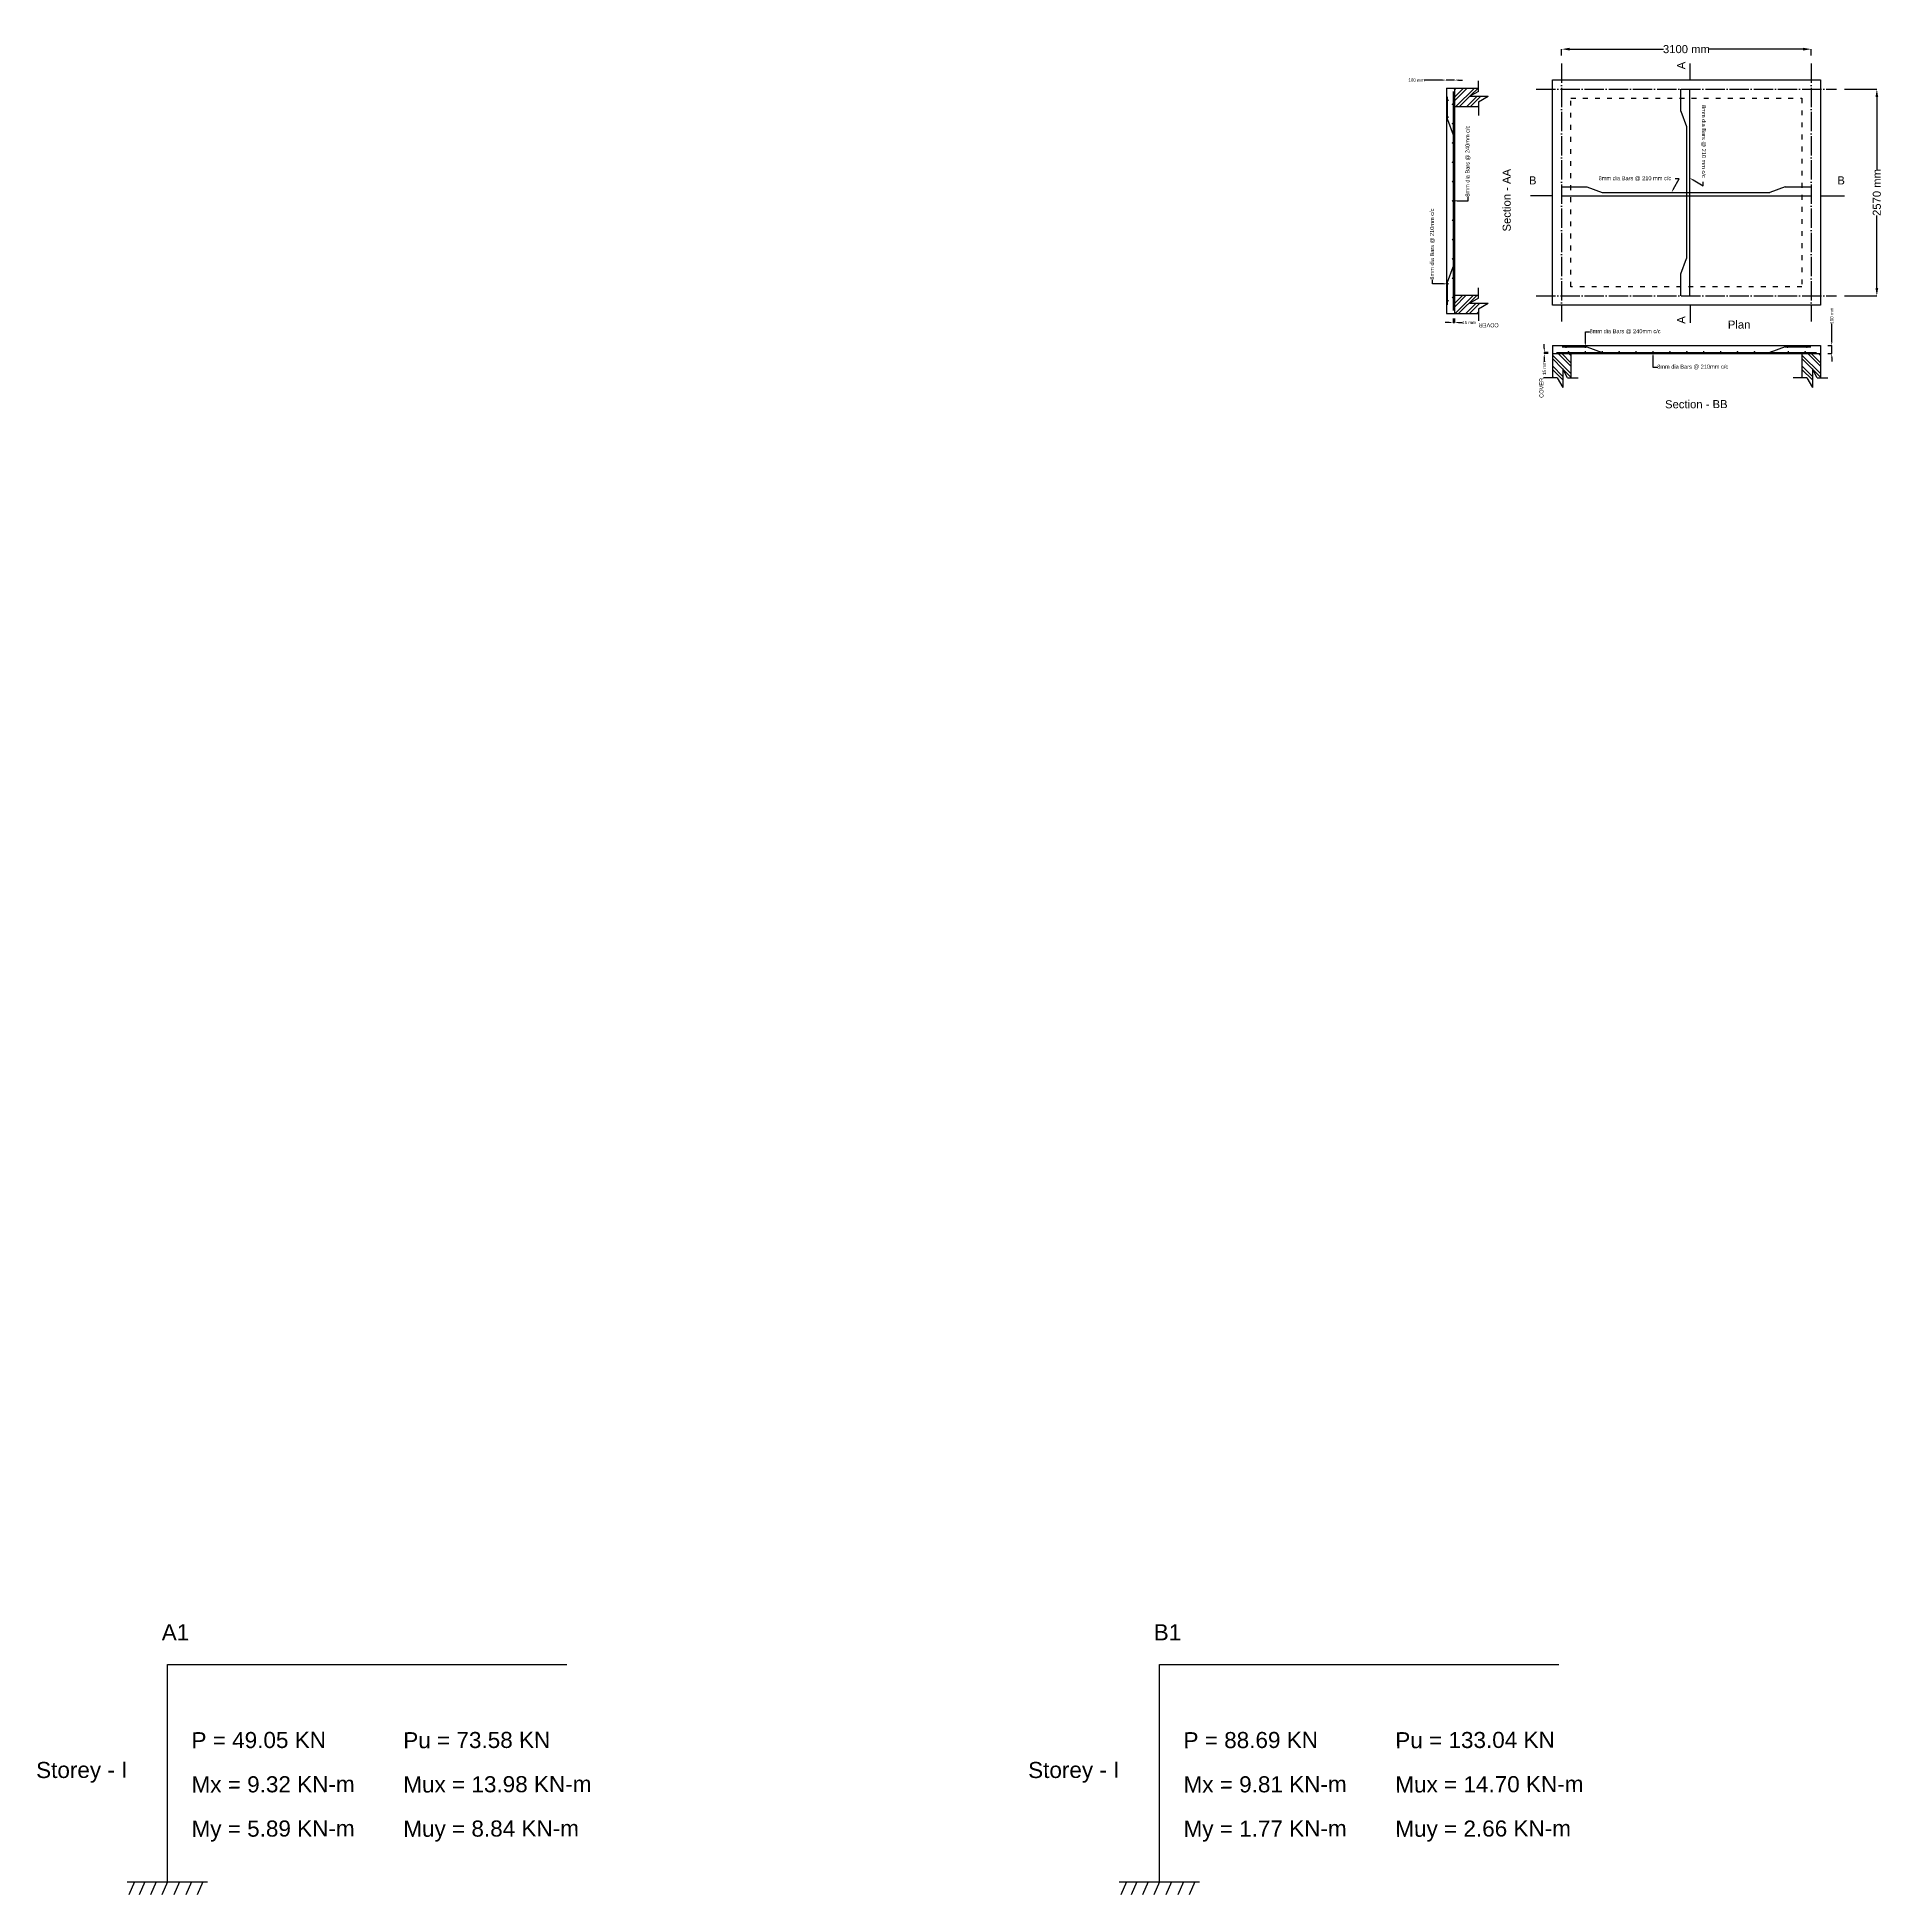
# Model space of a CAD drawing. Header units: millimetres. Extents: x 0 to 1679650, y -107560 to 692040.
# Drawn here: x 303063 to 326059, y 238350 to 261419 of the extents above; entities that cross this region are included whole.
import ezdxf
from ezdxf import colors
from ezdxf.entities.mleader import LeaderData, LeaderLine
from ezdxf.math import Vec2, Vec3

# ---------------------------------------------------------------- set-up
doc = ezdxf.new("R2010")
doc.units = ezdxf.units.MM
doc.linetypes.add('ACAD_ISO03W100', pattern=[30, 12, -18])
doc.linetypes.add('ACAD_ISO04W100', pattern=[30, 24, -3, 0, -3])
doc.styles.get("Standard").update_dxf_attribs({"font": 'arial.ttf'})
doc.dimstyles.new('ISO-25', dxfattribs={"dimtxt": 40, "dimasz": 50, "dimexe": 1.25, "dimexo": 100, "dimtad": 0, "dimdec": 0, "dimtxsty": 'Standard', "dimcen": 2.5, "dimadec": 0, "dimazin": 0, "dimtfac": 1, "dimtdec": 0, "dimtmove": 0, "dimatfit": 3, "dimfxl": 1, "dimarcsym": 0})

msp = doc.modelspace()

# ---------------------------------------------------------------- texts
at = {"lineweight": 30}
for s, height, rotation, p in [('A', 100, 90.17556, (323530, 261020)), ('Section - AA', 100, 90.17556, (321363.5, 259006)), ('B', 100, 0.17556, (321590, 259590)), ('B', 100, 0.17556, (325420, 259590)), ('A', 100, 90.17556, (323530, 257860)), ('COVER', 50, 180.17556, (321213.5, 257866)), ('Plan', 100, 0.17556, (324060, 257800)), ('COVER', 50, 90.17556, (321770, 256940)), ('Section - BB', 100, 0.17556, (323280, 256810))]:
    msp.add_text(s, height=height, rotation=rotation, dxfattribs=at).set_placement(p)
for s, p in [('A1', (304610, 241510)), ('B1', (316930, 241510)), ('P = 49.05 KN', (304980, 240170)), ('Pu = 73.58 KN', (307610, 240170)), ('P = 88.69 KN', (317300, 240170)), ('Pu = 133.04 KN', (319930, 240170)), ('Storey - I', (303050, 239800)), ('Storey - I', (315370, 239800)), ('Mx = 9.32 KN-m', (304980, 239620)), ('Mux = 13.98 KN-m', (307610, 239620)), ('Mx = 9.81 KN-m', (317300, 239620)), ('Mux = 14.70 KN-m', (319930, 239620)), ('My = 5.89 KN-m', (304980, 239070)), ('Muy = 8.84 KN-m', (307610, 239070)), ('My = 1.77 KN-m', (317300, 239070)), ('Muy = 2.66 KN-m', (319930, 239070))]:
    msp.add_text(s, height=200, rotation=0.17556).set_placement(p)

# ---------------------------------------------------------------- blocks, each defined once
blk = doc.blocks.new('*D187')
at = {"color": 0, "lineweight": -2, "transparency": 16777216}
for p, q in [((320648, 257926), (320648, 257875)), ((320663, 257926), (320663, 257875)), ((320598, 257876), (320548, 257876)), ((320648, 257876), (320663, 257876)), ((320713, 257876), (320763, 257876))]:
    blk.add_line(p, q, dxfattribs=at)
at = {"color": 0, "transparency": 16777216}
for points in [[(320598, 257884), (320598, 257868), (320648, 257876)], [(320713, 257884), (320713, 257868), (320663, 257876)]]:
    blk.add_solid(points, dxfattribs=at)
at = {"layer": 'Defpoints', "color": 0, "transparency": 16777216}
for p in [(320648, 258026), (320663, 258026), (320663, 257876)]:
    blk.add_point(p, dxfattribs=at)
at = {"color": 0, "lineweight": 30, "transparency": 16777216, "insert": (320845, 257876), "char_height": 40, "attachment_point": 5}
blk.add_mtext('15 mm ', dxfattribs=at)
blk = doc.blocks.new('*D188')
at = {"color": 0, "lineweight": -2, "transparency": 16777216}
for p, q in [((320513, 260886), (320290, 260886)), ((320563, 260886), (320563, 260887)), ((320663, 260886), (320563, 260886)), ((320663, 260886), (320663, 260887)), ((320713, 260886), (320763, 260886))]:
    blk.add_line(p, q, dxfattribs=at)
at = {"color": 0, "transparency": 16777216}
for points in [[(320513, 260894), (320513, 260878), (320563, 260886)], [(320713, 260894), (320713, 260878), (320663, 260886)]]:
    blk.add_solid(points, dxfattribs=at)
at = {"layer": 'Defpoints', "color": 0, "transparency": 16777216}
for p in [(320563, 260786), (320663, 260886), (320663, 260786)]:
    blk.add_point(p, dxfattribs=at)
at = {"color": 0, "lineweight": 30, "transparency": 16777216, "insert": (320193, 260886), "char_height": 40, "attachment_point": 5}
blk.add_mtext('100 mm', dxfattribs=at)
blk = doc.blocks.new('*D189')
at = {"color": 0, "lineweight": -2, "transparency": 16777216}
for p, q in [((321830, 257505), (321779, 257505)), ((321830, 257490), (321779, 257490)), ((321780, 257555), (321780, 257605)), ((321780, 257505), (321780, 257490)), ((321780, 257440), (321780, 257390))]:
    blk.add_line(p, q, dxfattribs=at)
at = {"color": 0, "transparency": 16777216}
for points in [[(321772, 257555), (321788, 257555), (321780, 257505)], [(321772, 257440), (321788, 257440), (321780, 257490)]]:
    blk.add_solid(points, dxfattribs=at)
at = {"layer": 'Defpoints', "color": 0, "transparency": 16777216}
for p in [(321780, 257490), (321930, 257505), (321930, 257490)]:
    blk.add_point(p, dxfattribs=at)
at = {"color": 0, "lineweight": 30, "transparency": 16777216, "insert": (321780, 257309), "char_height": 40, "attachment_point": 5, "rotation": 90}
blk.add_mtext('15 mm ', dxfattribs=at)
blk = doc.blocks.new('*D190')
at = {"color": 0, "lineweight": -2, "transparency": 16777216}
for p, q in [((325350, 257640), (325350, 257863)), ((325300, 257590), (325351, 257590)), ((325300, 257490), (325351, 257490)), ((325350, 257490), (325350, 257590)), ((325350, 257440), (325350, 257390))]:
    blk.add_line(p, q, dxfattribs=at)
at = {"color": 0, "transparency": 16777216}
for points in [[(325342, 257640), (325358, 257640), (325350, 257590)], [(325342, 257440), (325358, 257440), (325350, 257490)]]:
    blk.add_solid(points, dxfattribs=at)
at = {"layer": 'Defpoints', "color": 0, "transparency": 16777216}
for p in [(325200, 257590), (325200, 257490), (325350, 257490)]:
    blk.add_point(p, dxfattribs=at)
at = {"color": 0, "lineweight": 30, "transparency": 16777216, "insert": (325350, 257960), "char_height": 40, "attachment_point": 5, "rotation": 90}
blk.add_mtext('100 mm', dxfattribs=at)
blk = doc.blocks.new('*D191')
at = {"color": 0, "lineweight": -2, "transparency": 16777216}
for p, q in [((321995, 261190), (321995, 261271)), ((322095, 261270), (323261, 261270)), ((324995, 261270), (323829, 261270)), ((325095, 261190), (325095, 261271))]:
    blk.add_line(p, q, dxfattribs=at)
at = {"color": 0, "transparency": 16777216}
for points in [[(322095, 261287), (322095, 261253), (321995, 261270)], [(324995, 261287), (324995, 261253), (325095, 261270)]]:
    blk.add_solid(points, dxfattribs=at)
at = {"layer": 'Defpoints', "color": 0, "transparency": 16777216}
for p in [(325095, 261270), (321995, 261090), (325095, 261090)]:
    blk.add_point(p, dxfattribs=at)
at = {"color": 0, "lineweight": 30, "transparency": 16777216, "insert": (323545, 261270), "char_height": 100, "attachment_point": 5}
blk.add_mtext('3100 mm', dxfattribs=at)
blk = doc.blocks.new('*D192')
at = {"color": 0, "lineweight": -2, "transparency": 16777216}
for p, q in [((325510, 260775), (325911, 260775)), ((325910, 260675), (325910, 259775)), ((325910, 258305), (325910, 259205)), ((325510, 258205), (325911, 258205))]:
    blk.add_line(p, q, dxfattribs=at)
at = {"color": 0, "transparency": 16777216}
for points in [[(325893, 260675), (325927, 260675), (325910, 260775)], [(325893, 258305), (325927, 258305), (325910, 258205)]]:
    blk.add_solid(points, dxfattribs=at)
at = {"layer": 'Defpoints', "color": 0, "transparency": 16777216}
for p in [(325410, 260775), (325410, 258205), (325910, 258205)]:
    blk.add_point(p, dxfattribs=at)
at = {"color": 0, "lineweight": 30, "transparency": 16777216, "insert": (325910, 259490), "char_height": 100, "attachment_point": 5, "rotation": 90}
blk.add_mtext('2570 mm', dxfattribs=at)

# ---------------------------------------------------------------- dimensions: what is measured, and where the dimension line sits
at = {"lineweight": 30}
dim = msp.add_linear_dim(base=(325095, 261270), p1=(321995, 261090), p2=(325095, 261090), text='<> mm', dimstyle='ISO-25', override={"dimtxt": 100, "dimasz": 100}, dxfattribs=at)
dim.commit()
dim.dimension.update_dxf_attribs({"geometry": '*D191', "text_midpoint": (323545, 261270)})
for base, p1, p2, angle, picture, middle in [((320663.5, 260886), (320563.5, 260786), (320663.5, 260786), 180, '*D188', (320193.5, 260886)), ((325350, 257490), (325200, 257590), (325200, 257490), 90, '*D190', (325350, 257960))]:
    dim = msp.add_linear_dim(base=base, p1=p1, p2=p2, angle=angle, text='<> mm', dimstyle='ISO-25', dxfattribs=at)
    dim.commit()
    dim.dimension.update_dxf_attribs({"geometry": picture, "text_midpoint": middle, "dimtype": 160})
dim = msp.add_linear_dim(base=(325910, 258205), p1=(325410, 260775), p2=(325410, 258205), angle=90, text='<> mm', dimstyle='ISO-25', override={"dimtxt": 100, "dimasz": 100}, dxfattribs=at)
dim.commit()
dim.dimension.update_dxf_attribs({"geometry": '*D192', "text_midpoint": (325910, 259490)})
for base, p1, p2, angle, picture, middle in [((320663.5, 257876), (320648.5, 258026), (320663.5, 258026), 180, '*D187', (320844.6, 257876)), ((321780, 257490), (321930, 257505), (321930, 257490), 90, '*D189', (321780, 257308.8))]:
    dim = msp.add_linear_dim(base=base, p1=p1, p2=p2, angle=angle, text='<> mm ', dimstyle='ISO-25', dxfattribs=at)
    dim.commit()
    dim.dimension.update_dxf_attribs({"geometry": picture, "text_midpoint": middle})

# ---------------------------------------------------------------- hatches: boundary and pattern name
at = {"lineweight": 30}
h = msp.add_hatch(dxfattribs=at)
h.set_pattern_fill('ANSI32', color=256, scale=10)
h.set_pattern_definition([(45, (-1676.54, 2586), (-67.35192, 67.35192), []), (45, (-1631.64, 2586), (-67.35192, 67.35192), [])])
h.paths.add_polyline_path([(320663.5, 260556), (320963.5, 260556), (320963.5, 260616), (321083.5, 260686), (320853.5, 260686), (320963.5, 260746), (320963.5, 260786), (320663.5, 260786)])
h.paths.add_polyline_path([(320663.5, 257986), (320963.5, 257986), (320963.5, 258046), (321083.5, 258116), (320853.5, 258116), (320963.5, 258176), (320963.5, 258216), (320663.5, 258216)])
h = msp.add_hatch(color=256, dxfattribs=at)
h.dxf.hatch_style = 1
h.paths.add_polyline_path([(320595.3, 260636, 1), (320575.3, 260636, 1)])
h = msp.add_hatch(color=256, dxfattribs=at)
h.dxf.hatch_style = 1
h.paths.add_polyline_path([(320650.3, 260586, 1), (320630.3, 260586, 1)])
h = msp.add_hatch(color=256, dxfattribs=at)
h.dxf.hatch_style = 1
h.paths.add_polyline_path([(320595.3, 260426, 1), (320575.3, 260426, 1)])
h = msp.add_hatch(color=256, dxfattribs=at)
h.dxf.hatch_style = 1
h.paths.add_polyline_path([(320650.3, 260346, 1), (320630.3, 260346, 1)])
h = msp.add_hatch(color=256, dxfattribs=at)
h.dxf.hatch_style = 1
h.paths.add_polyline_path([(320650.3, 260106, 1), (320630.3, 260106, 1)])
h = msp.add_hatch(color=256, dxfattribs=at)
h.dxf.hatch_style = 1
h.paths.add_polyline_path([(320650.3, 259866, 1), (320630.3, 259866, 1)])
h = msp.add_hatch(color=256, dxfattribs=at)
h.dxf.hatch_style = 1
h.paths.add_polyline_path([(320650.3, 259626, 1), (320630.3, 259626, 1)])
h = msp.add_hatch(color=256, dxfattribs=at)
h.dxf.hatch_style = 1
h.paths.add_polyline_path([(320650.3, 259386, 1), (320630.3, 259386, 1)])
h = msp.add_hatch(color=256, dxfattribs=at)
h.dxf.hatch_style = 1
h.paths.add_polyline_path([(320650.3, 259146, 1), (320630.3, 259146, 1)])
h = msp.add_hatch(color=256, dxfattribs=at)
h.dxf.hatch_style = 1
h.paths.add_polyline_path([(320650.3, 258906, 1), (320630.3, 258906, 1)])
h = msp.add_hatch(color=256, dxfattribs=at)
h.dxf.hatch_style = 1
h.paths.add_polyline_path([(320650.3, 258666, 1), (320630.3, 258666, 1)])
h = msp.add_hatch(color=256, dxfattribs=at)
h.dxf.hatch_style = 1
h.paths.add_polyline_path([(320650.3, 258426, 1), (320630.3, 258426, 1)])
h = msp.add_hatch(color=256, dxfattribs=at)
h.dxf.hatch_style = 1
h.paths.add_polyline_path([(320595.3, 258356, 1), (320575.3, 258356, 1)])
h = msp.add_hatch(color=256, dxfattribs=at)
h.dxf.hatch_style = 1
h.paths.add_polyline_path([(320595.3, 258146, 1), (320575.3, 258146, 1)])
h = msp.add_hatch(color=256, dxfattribs=at)
h.dxf.hatch_style = 1
h.paths.add_polyline_path([(320650.3, 258186, 1), (320630.3, 258186, 1)])
h = msp.add_hatch(dxfattribs=at)
h.set_pattern_fill('ANSI32', color=256, scale=10, angle=-90)
h.set_pattern_definition([(315, (63910, 579830), (67.35192, 67.35192), []), (315, (63910, 579785.1), (67.35192, 67.35192), [])])
h.paths.add_polyline_path([(321880, 257490), (321880, 257190), (321940, 257190), (322010, 257070), (322010, 257300), (322070, 257190), (322110, 257190), (322110, 257490)])
h = msp.add_hatch(color=256, dxfattribs=at)
h.dxf.hatch_style = 1
h.paths.add_polyline_path([(322050, 257558.2, 1), (322050, 257578.2, 1)])
h = msp.add_hatch(color=256, dxfattribs=at)
h.dxf.hatch_style = 1
h.paths.add_polyline_path([(322080, 257503.2, 1), (322080, 257523.2, 1)])
h = msp.add_hatch(color=256, dxfattribs=at)
h.dxf.hatch_style = 1
h.paths.add_polyline_path([(322290, 257558.2, 1), (322290, 257578.2, 1)])
h = msp.add_hatch(color=256, dxfattribs=at)
h.dxf.hatch_style = 1
h.paths.add_polyline_path([(322290, 257503.2, 1), (322290, 257523.2, 1)])
h = msp.add_hatch(color=256, dxfattribs=at)
h.dxf.hatch_style = 1
h.paths.add_polyline_path([(322500, 257503.2, 1), (322500, 257523.2, 1)])
h = msp.add_hatch(color=256, dxfattribs=at)
h.dxf.hatch_style = 1
h.paths.add_polyline_path([(322710, 257503.2, 1), (322710, 257523.2, 1)])
h = msp.add_hatch(color=256, dxfattribs=at)
h.dxf.hatch_style = 1
h.paths.add_polyline_path([(322920, 257503.2, 1), (322920, 257523.2, 1)])
h = msp.add_hatch(color=256, dxfattribs=at)
h.dxf.hatch_style = 1
h.paths.add_polyline_path([(323130, 257503.2, 1), (323130, 257523.2, 1)])
h = msp.add_hatch(color=256, dxfattribs=at)
h.dxf.hatch_style = 1
h.paths.add_polyline_path([(323340, 257503.2, 1), (323340, 257523.2, 1)])
h = msp.add_hatch(color=256, dxfattribs=at)
h.dxf.hatch_style = 1
h.paths.add_polyline_path([(323550, 257503.2, 1), (323550, 257523.2, 1)])
h = msp.add_hatch(color=256, dxfattribs=at)
h.dxf.hatch_style = 1
h.paths.add_polyline_path([(323760, 257503.2, 1), (323760, 257523.2, 1)])
h = msp.add_hatch(color=256, dxfattribs=at)
h.dxf.hatch_style = 1
h.paths.add_polyline_path([(323970, 257503.2, 1), (323970, 257523.2, 1)])
h = msp.add_hatch(color=256, dxfattribs=at)
h.dxf.hatch_style = 1
h.paths.add_polyline_path([(324180, 257503.2, 1), (324180, 257523.2, 1)])
h = msp.add_hatch(color=256, dxfattribs=at)
h.dxf.hatch_style = 1
h.paths.add_polyline_path([(324390, 257503.2, 1), (324390, 257523.2, 1)])
h = msp.add_hatch(color=256, dxfattribs=at)
h.dxf.hatch_style = 1
h.paths.add_polyline_path([(324600, 257503.2, 1), (324600, 257523.2, 1)])
h = msp.add_hatch(color=256, dxfattribs=at)
h.dxf.hatch_style = 1
h.paths.add_polyline_path([(324800, 257558.2, 1), (324800, 257578.2, 1)])
h = msp.add_hatch(color=256, dxfattribs=at)
h.dxf.hatch_style = 1
h.paths.add_polyline_path([(324810, 257503.2, 1), (324810, 257523.2, 1)])
h = msp.add_hatch(dxfattribs=at)
h.set_pattern_fill('ANSI32', color=256, scale=10, angle=-90)
h.set_pattern_definition([(315, (67010, 579830), (67.35192, 67.35192), []), (315, (67010, 579785.1), (67.35192, 67.35192), [])])
h.paths.add_polyline_path([(324980, 257490), (324980, 257190), (325040, 257190), (325110, 257070), (325110, 257300), (325170, 257190), (325210, 257190), (325210, 257490)])
h = msp.add_hatch(color=256, dxfattribs=at)
h.dxf.hatch_style = 1
h.paths.add_polyline_path([(325020, 257503.2, 1), (325020, 257523.2, 1)])
h = msp.add_hatch(color=256, dxfattribs=at)
h.dxf.hatch_style = 1
h.paths.add_polyline_path([(325040, 257558.2, 1), (325040, 257578.2, 1)])

# ---------------------------------------------------------------- linework, layer by layer
at = {"linetype": 'ACAD_ISO04W100', "lineweight": 30, "ltscale": 10}
for p, q in [((321995, 261090), (321995, 257890)), ((325095, 261090), (325095, 257890)), ((321680, 260775), (325410, 260775)), ((321680, 258205), (325410, 258205))]:
    msp.add_line(p, q, dxfattribs=at)
at = {"lineweight": 30}
for p, q in [((323590, 260890), (323590, 261090)), ((320563.5, 260786), (320563.5, 257986)), ((320563.5, 260786), (320663.5, 260786)), ((320648.5, 260746), (320648.5, 258026)), ((320663.5, 260786), (320663.5, 257986)), ((320663.5, 260786), (320963.5, 260786)), ((320963.5, 260746), (320853.5, 260686)), ((320853.5, 260686), (321083.5, 260686)), ((320963.5, 260746), (320963.5, 260876)), ((320963.5, 260616), (321083.5, 260686)), ((323475, 260500), (323475, 260775)), ((323585, 260775), (323585, 258205)), ((320578.5, 260396), (320578.5, 260676)), ((320663.5, 260556), (320963.5, 260556)), ((320963.5, 260616), (320963.5, 260446)), ((323475, 260500), (323545, 260310)), ((320578.5, 260396), (320648.5, 260206)), ((323545, 260310), (323545, 258670)), ((321995, 259560), (322310, 259560)), ((322310, 259560), (322500, 259490)), ((324770, 259560), (324580, 259490)), ((324770, 259560), (325095, 259560)), ((321880, 259450), (321610, 259450)), ((321995, 259450), (325095, 259450)), ((322500, 259490), (324580, 259490)), ((325210, 259450), (325510, 259450)), ((323475, 258480), (323545, 258670)), ((320578.5, 258376), (320648.5, 258566)), ((320578.5, 258096), (320578.5, 258376)), ((323475, 258205), (323475, 258480)), ((320663.5, 258216), (320963.5, 258216)), ((320963.5, 258176), (320853.5, 258116)), ((320963.5, 258176), (320963.5, 258306)), ((320563.5, 257986), (320663.5, 257986)), ((320663.5, 257986), (320963.5, 257986)), ((320853.5, 258116), (321083.5, 258116)), ((320963.5, 258046), (321083.5, 258116)), ((320963.5, 258046), (320963.5, 257896)), ((323590, 258090), (323590, 257870)), ((321880, 257590), (325210, 257590)), ((321880, 257590), (321880, 257490)), ((321880, 257490), (325210, 257490)), ((321880, 257490), (321880, 257190)), ((321930, 257505), (325160, 257505)), ((322000, 257575), (322310, 257575)), ((322110, 257490), (322110, 257190)), ((322310, 257575), (322500, 257505)), ((324770, 257575), (324580, 257505)), ((324770, 257575), (325090, 257575)), ((324980, 257490), (324980, 257190)), ((325210, 257590), (325210, 257490)), ((325210, 257490), (325210, 257190)), ((322010, 257300), (322010, 257070)), ((322070, 257190), (322010, 257300)), ((325110, 257300), (325110, 257070)), ((325170, 257190), (325110, 257300)), ((321940, 257190), (321770, 257190)), ((321940, 257190), (322010, 257070)), ((322070, 257190), (322200, 257190)), ((325040, 257190), (324870, 257190)), ((325040, 257190), (325110, 257070)), ((325170, 257190), (325300, 257190))]:
    msp.add_line(p, q, dxfattribs=at)
for p, q in [((304680, 238510), (304680, 241210)), ((304680, 241210), (309640, 241210)), ((317000, 238510), (317000, 241210)), ((317000, 241210), (321960, 241210)), ((304180, 238510), (305180, 238510)), ((304270, 238510), (304200, 238350)), ((304400, 238510), (304330, 238350)), ((304540, 238510), (304470, 238350)), ((304680, 238510), (304610, 238350)), ((304830, 238510), (304760, 238350)), ((304980, 238510), (304910, 238350)), ((305120, 238510), (305050, 238350)), ((316500, 238510), (317500, 238510)), ((316590, 238510), (316520, 238350)), ((316720, 238510), (316650, 238350)), ((316860, 238510), (316790, 238350)), ((317000, 238510), (316930, 238350)), ((317150, 238510), (317080, 238350)), ((317300, 238510), (317230, 238350)), ((317440, 238510), (317370, 238350))]:
    msp.add_line(p, q)
msp.add_lwpolyline([(325210, 260890), (325210, 258090), (321880, 258090), (321880, 260890)], close=True, dxfattribs=at)
at = {"linetype": 'ACAD_ISO03W100', "lineweight": 30, "ltscale": 5}
msp.add_lwpolyline([(324980, 260660), (324980, 258320), (322110, 258320), (322110, 260660)], close=True, dxfattribs=at)

msp.set_redraw_order([(e.dxf.handle, doc.entitydb.next_handle()) for e in msp.query("TEXT MTEXT ATTDEF DIMENSION ARC_DIMENSION")])  # texts and dimensions are drawn at this point

# ---------------------------------------------------------------- leaders
at = {"lineweight": 30}
ml = msp.add_multileader_mtext('Standard', dxfattribs=at)
ml.set_content('8mm dia Bars @ 210 mm c/c', color=256)
ml.set_leader_properties()
ml.build(insert=Vec2(0, 0))
ml.multileader.update_dxf_attribs({"text_left_attachment_type": 0, "dogleg_length": 50, "arrow_head_size": 50})
ctx = ml.context
ctx.base_point, ctx.char_height, ctx.arrow_head_size, ctx.landing_gap_size, ctx.plane_origin, ctx.plane_x_axis, ctx.plane_y_axis = Vec3(323787.3, 260622.1), 50, 50, 50, Vec3(323585, 259670), Vec3(0, -1), Vec3(1, 0)
ctx.left_attachment, ctx.text_align_type = 0, 2
notes = []
notes.append((ctx, [(0, (1, 1, 0), (323755, 259574), (0, 1), 50, [(0, [(323585, 259670)], 0, [])])]))
ctx.mtext.insert, ctx.mtext.text_direction, ctx.mtext.rotation, ctx.mtext.alignment, ctx.mtext.flow_direction = Vec3(323787.3, 259674), Vec3(0, -1), 4.712389, 3, 5
ml = msp.add_multileader_mtext('Standard', dxfattribs=at)
ml.set_content('8mm dia Bars @ 240mm c/c  ', color=256)
ml.set_leader_properties()
ml.build(insert=Vec2(0, 0))
ml.multileader.update_dxf_attribs({"dogleg_length": 50, "arrow_head_size": 50})
ctx = ml.context
ctx.base_point, ctx.char_height, ctx.arrow_head_size, ctx.plane_origin, ctx.plane_x_axis, ctx.plane_y_axis = Vec3(320833.5, 259436), 50, 50, Vec3(320648.5, 259386), Vec3(0, 1), Vec3(-1, 0)
notes.append((ctx, [(0, (1, 1, 0), (320833.5, 259386), (0, 1), 50, [(0, [(320648.5, 259386)], 0, [])])]))
ctx.mtext.insert, ctx.mtext.text_direction, ctx.mtext.rotation, ctx.mtext.flow_direction = Vec3(320801.1, 259438), Vec3(0, 1), 1.5707963, 5
ml = msp.add_multileader_mtext('Standard', dxfattribs=at)
ml.set_content('8mm dia Bars @ 210 mm c/c', color=256)
ml.set_leader_properties()
ml.build(insert=Vec2(0, 0))
ml.multileader.update_dxf_attribs({"text_left_attachment_type": 0, "dogleg_length": 50, "arrow_head_size": 50})
ctx = ml.context
ctx.base_point, ctx.char_height, ctx.arrow_head_size, ctx.landing_gap_size, ctx.plane_origin = Vec3(322407.9, 259692.3), 50, 50, 50, Vec3(323360, 259490)
ctx.left_attachment, ctx.text_align_type = 0, 2
notes.append((ctx, [(0, (1, 1, 0), (323456, 259660), (-1, 0), 50, [(0, [(323360, 259490)], 0, [])])]))
ctx.mtext.insert, ctx.mtext.alignment, ctx.mtext.flow_direction = Vec3(323356, 259692.3), 3, 5
ml = msp.add_multileader_mtext('Standard', dxfattribs=at)
ml.set_content('8mm dia Bars @ 210mm c/c  ', color=256)
ml.set_leader_properties()
ml.build(insert=Vec2(0, 0))
ml.multileader.update_dxf_attribs({"dogleg_length": 50, "arrow_head_size": 50})
ctx = ml.context
ctx.base_point, ctx.char_height, ctx.arrow_head_size, ctx.plane_origin, ctx.plane_x_axis, ctx.plane_y_axis = Vec3(320393.5, 258406), 50, 50, Vec3(320578.5, 258356), Vec3(0, 1), Vec3(-1, 0)
notes.append((ctx, [(0, (1, 1, 0), (320393.5, 258356), (0, 1), 50, [(0, [(320578.5, 258356)], 0, [])])]))
ctx.mtext.insert, ctx.mtext.text_direction, ctx.mtext.rotation, ctx.mtext.flow_direction = Vec3(320361.1, 258408), Vec3(0, 1), 1.5707963, 5
ml = msp.add_multileader_mtext('Standard', dxfattribs=at)
ml.set_content('8mm dia Bars @ 240mm c/c  ', color=256)
ml.set_leader_properties()
ml.build(insert=Vec2(0, 0))
ml.multileader.update_dxf_attribs({"dogleg_length": 50, "arrow_head_size": 50})
ctx = ml.context
ctx.base_point, ctx.char_height, ctx.arrow_head_size, ctx.plane_origin = Vec3(322340, 257760), 50, 50, Vec3(322290, 257575)
notes.append((ctx, [(0, (1, 1, 0), (322290, 257760), (1, 0), 50, [(0, [(322290, 257575)], 0, [])])]))
ctx.mtext.insert, ctx.mtext.flow_direction = Vec3(322342, 257792.3), 5
ml = msp.add_multileader_mtext('Standard', dxfattribs=at)
ml.set_content('8mm dia Bars @ 210mm c/c  ', color=256)
ml.set_leader_properties()
ml.build(insert=Vec2(0, 0))
ml.multileader.update_dxf_attribs({"dogleg_length": 50, "arrow_head_size": 50})
ctx = ml.context
ctx.base_point, ctx.char_height, ctx.arrow_head_size, ctx.plane_origin = Vec3(323180, 257320), 50, 50, Vec3(323130, 257505)
notes.append((ctx, [(0, (1, 1, 0), (323130, 257320), (1, 0), 50, [(0, [(323130, 257505)], 0, [])])]))
ctx.mtext.insert, ctx.mtext.flow_direction = Vec3(323182, 257352.3), 5
for ctx, leaders in notes:
    for number, flags, end, landing, length, lines in leaders:
        leader = LeaderData()
        leader.index, (leader.has_last_leader_line, leader.has_dogleg_vector, leader.attachment_direction) = number, flags
        leader.last_leader_point, leader.dogleg_vector, leader.dogleg_length = Vec3(end), Vec3(landing), length
        for number, points, colour, breaks in lines:
            line = LeaderLine()
            line.index, line.vertices, line.color, line.breaks = number, Vec3.list(points), colors.encode_raw_color(colour), breaks
            leader.lines.append(line)
        ctx.leaders.append(leader)

doc.saveas('drawing.dxf')
